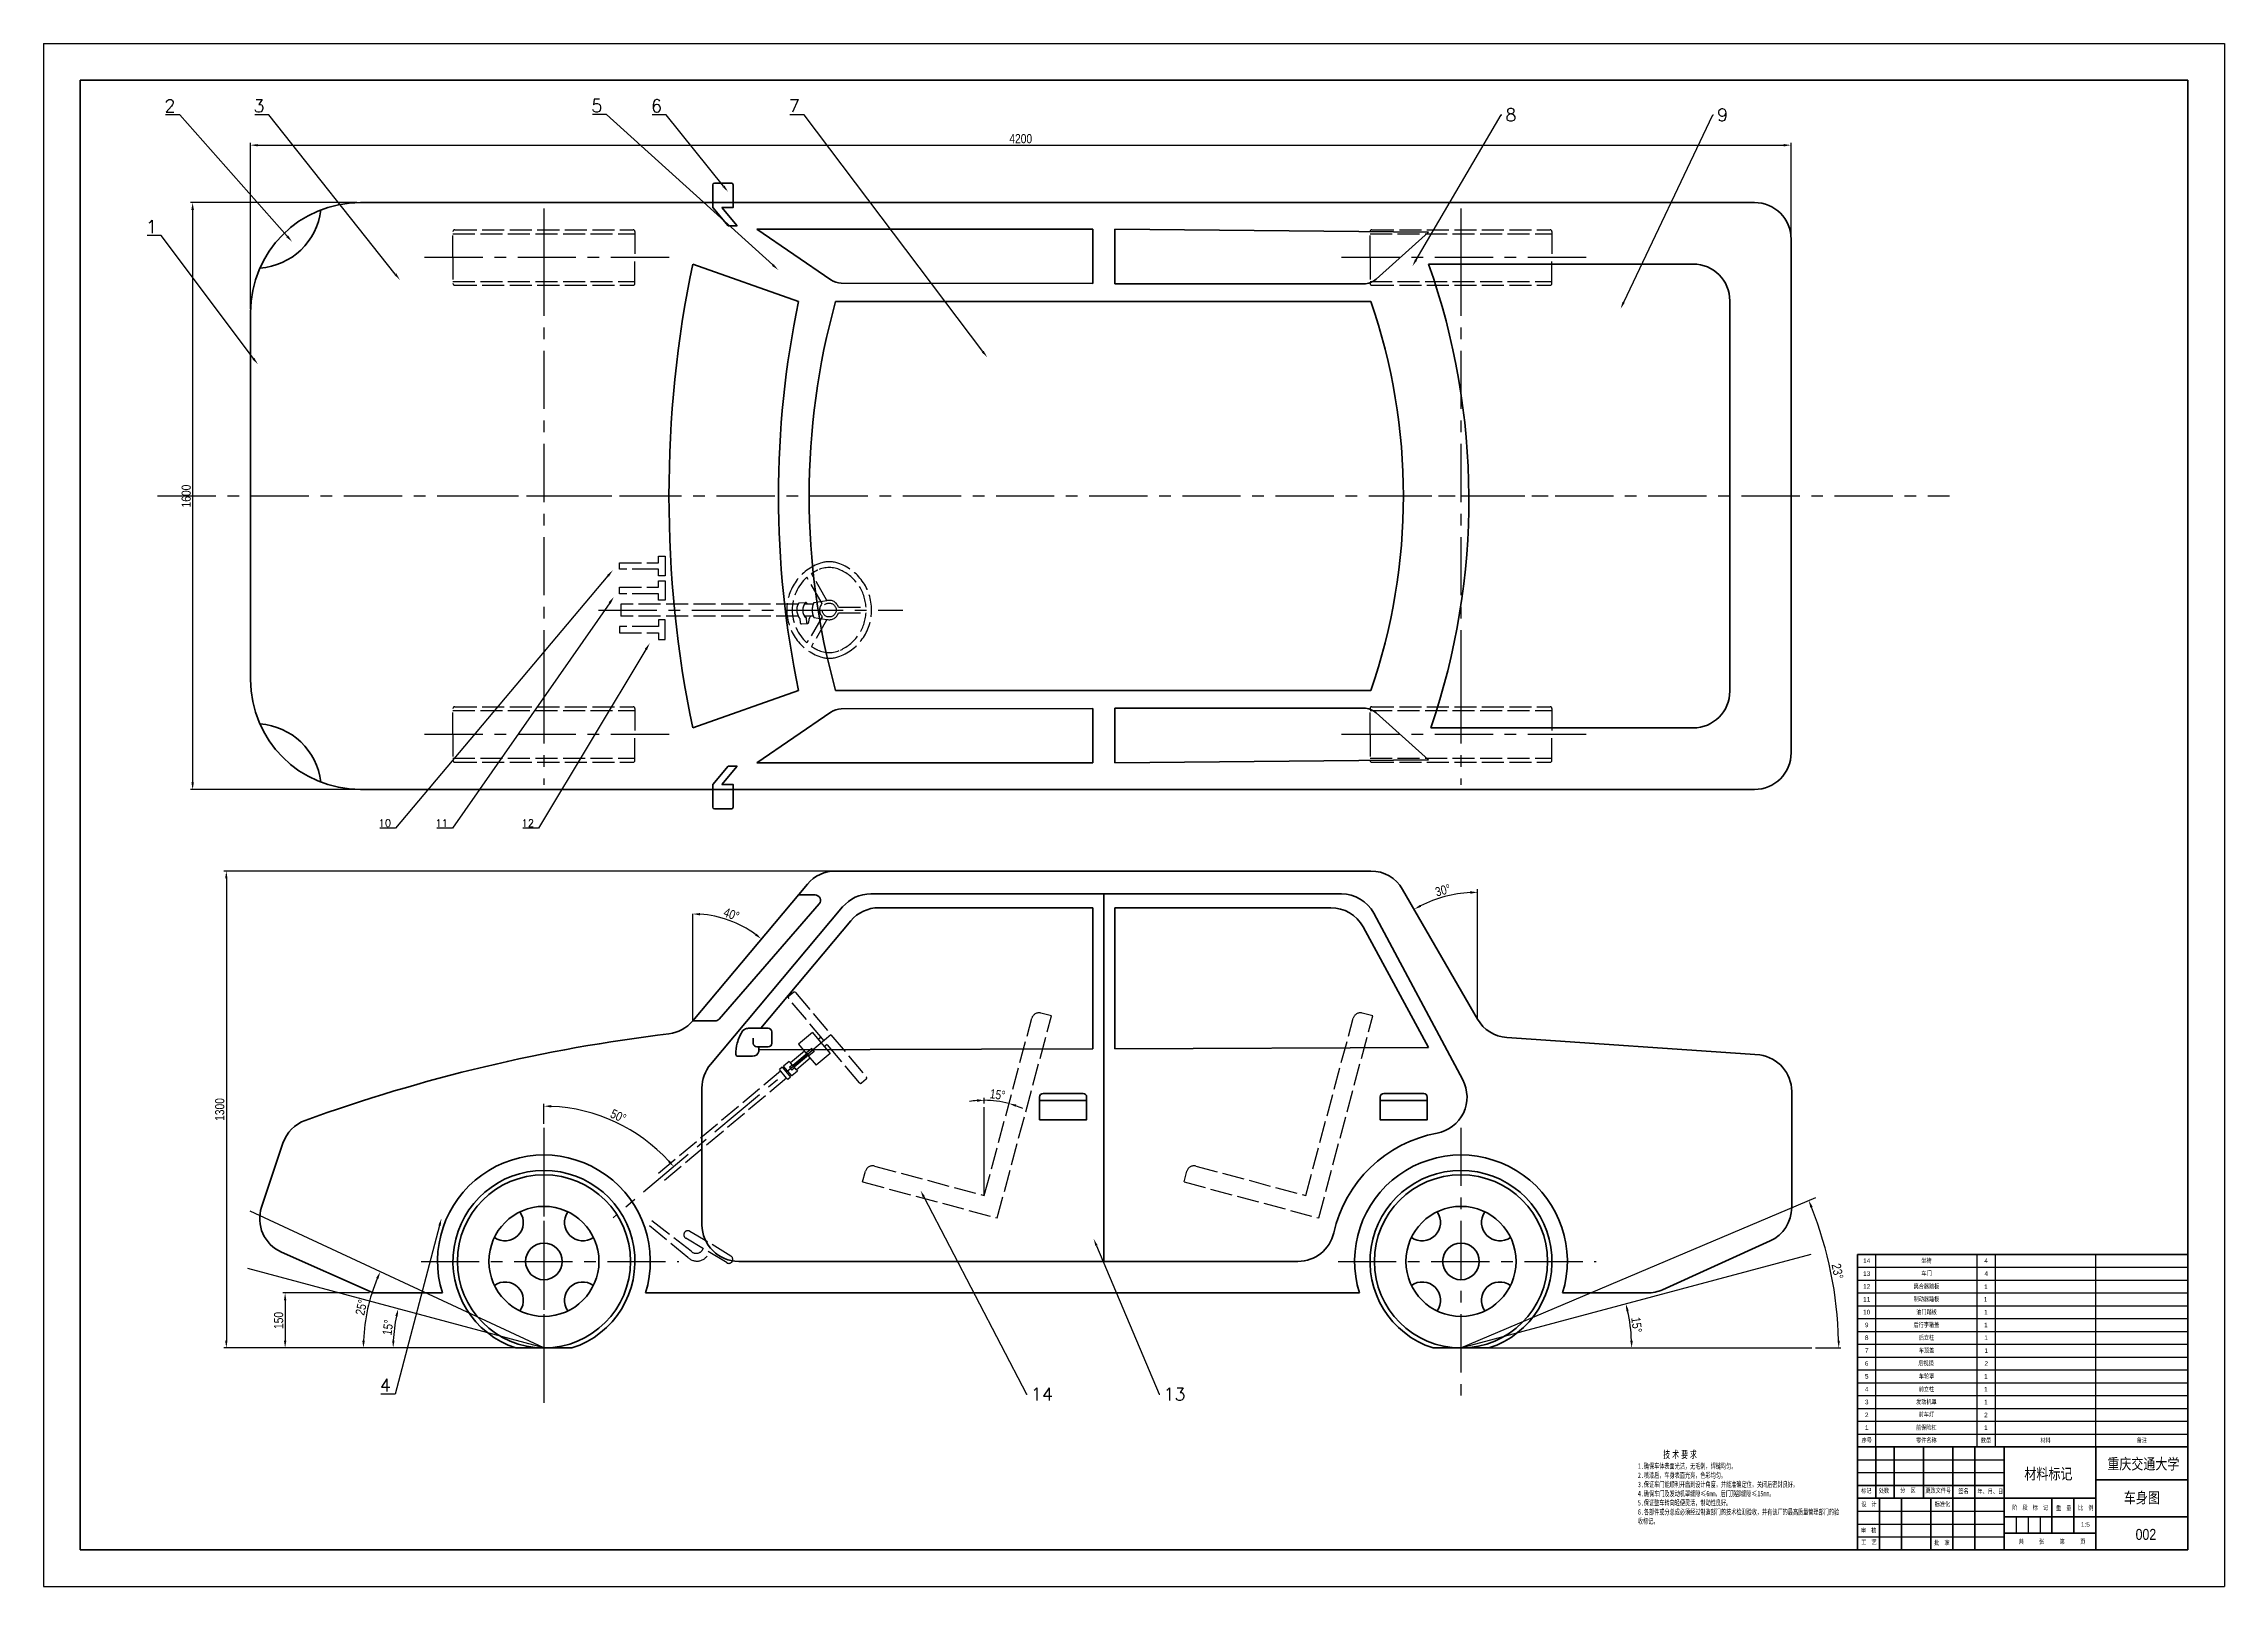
# Model space of a CAD drawing. Header units: millimetres. Extents: x 4452 to 5641, y 1905 to 2746.
import ezdxf
from ezdxf import colors
from ezdxf.entities.mleader import LeaderData, LeaderLine
from ezdxf.math import Vec2, Vec3

# ---------------------------------------------------------------- set-up
doc = ezdxf.new("R2010")
doc.units = ezdxf.units.MM
doc.linetypes.add('ACAD_ISO02W100', pattern=[15, 12, -3])
doc.linetypes.add('CENTER', pattern=[50.8, 31.75, -6.35, 6.35, -6.35])
for name, color, linetype, lineweight in [('中心线层', 1, 'CENTER', 25), ('总内框线', 7, 'Continuous', 50), ('标注层', 3, 'Continuous', 25), ('粗实线层', 250, 'Continuous', 50), ('虚线层', 4, 'ACAD_ISO02W100', 25)]:
    doc.layers.add(name, color=color, linetype=linetype, lineweight=lineweight)
doc.styles.get("Standard").update_dxf_attribs({"font": 'txt', "bigfont": 'gbcbig.shx'})
doc.styles.add('TitleStyle', font='', dxfattribs={"width": 0.667})
doc.styles.add('标准', font='', dxfattribs={"width": 0.667})
doc.styles.add('陈杰（2）', font='Arial.ttf', dxfattribs={"width": 0.8})
doc.styles.get('TitleStyle').set_extended_font_data('宋体')
doc.styles.get('标准').set_extended_font_data('宋体')
doc.dimstyles.new('ISO-25', dxfattribs={"dimtxt": 2.5, "dimasz": 2.5, "dimexe": 1.25, "dimexo": 0.625, "dimtad": 1, "dimtxsty": 'Standard', "dimcen": 2.5, "dimadec": 0, "dimazin": 0, "dimtfac": 1, "dimtmove": 0, "dimatfit": 3, "dimfxl": 1, "dimarcsym": 0})

# ---------------------------------------------------------------- blocks, each defined once
blk = doc.blocks.new('*D6')
at = {"layer": 'Defpoints', "color": 0, "transparency": 16777216}
for p in [(5404.6, 2690.4), (4564.6, 2599.1), (5404.6, 2599.1)]:
    blk.add_point(p, dxfattribs=at)
at = {"layer": '标注层', "color": 0, "lineweight": -2, "transparency": 16777216}
for p, q in [((4564.6, 2601.1), (4564.6, 2691.6)), ((4568.6, 2690.4), (5400.6, 2690.4)), ((5404.6, 2601.1), (5404.6, 2691.6))]:
    blk.add_line(p, q, dxfattribs=at)
at = {"layer": '标注层', "color": 0, "transparency": 16777216}
for points in [[(4568.6, 2691), (4568.6, 2689.7), (4564.6, 2690.4)], [(5400.6, 2691), (5400.6, 2689.7), (5404.6, 2690.4)]]:
    blk.add_solid(points, dxfattribs=at)
at = {"layer": '标注层', "color": 0, "transparency": 16777216, "insert": (4984.6, 2693.9), "char_height": 5, "attachment_point": 5, "style": '陈杰（2）'}
blk.add_mtext('4200', dxfattribs=at)
blk = doc.blocks.new('*D7')
at = {"layer": 'Defpoints', "color": 0, "transparency": 16777216}
for p in [(4624.6, 2659.1), (4533.1, 2339.1), (4624.6, 2339.1)]:
    blk.add_point(p, dxfattribs=at)
at = {"layer": '标注层', "color": 0, "lineweight": -2, "transparency": 16777216}
for p, q in [((4622.6, 2659.1), (4531.9, 2659.1)), ((4533.1, 2655.1), (4533.1, 2343.1)), ((4622.6, 2339.1), (4531.9, 2339.1))]:
    blk.add_line(p, q, dxfattribs=at)
at = {"layer": '标注层', "color": 0, "transparency": 16777216}
for points in [[(4532.4, 2655.1), (4533.8, 2655.1), (4533.1, 2659.1)], [(4532.4, 2343.1), (4533.8, 2343.1), (4533.1, 2339.1)]]:
    blk.add_solid(points, dxfattribs=at)
at = {"layer": '标注层', "color": 0, "transparency": 16777216, "insert": (4529.6, 2499.1), "char_height": 5, "attachment_point": 5, "rotation": 90, "style": '陈杰（2）'}
blk.add_mtext('1600', dxfattribs=at)
blk = doc.blocks.new('*D8')
at = {"layer": 'Defpoints', "color": 0, "transparency": 16777216}
for p in [(4883.6, 2294.7), (4551.5, 2034.7), (4724.6, 2034.7)]:
    blk.add_point(p, dxfattribs=at)
at = {"layer": '标注层', "color": 0, "lineweight": -2, "transparency": 16777216}
for p, q in [((4881.6, 2294.7), (4550.2, 2294.7)), ((4551.5, 2290.7), (4551.5, 2038.7)), ((4722.6, 2034.7), (4550.2, 2034.7))]:
    blk.add_line(p, q, dxfattribs=at)
at = {"layer": '标注层', "color": 0, "transparency": 16777216}
for points in [[(4550.8, 2290.7), (4552.1, 2290.7), (4551.5, 2294.7)], [(4550.8, 2038.7), (4552.1, 2038.7), (4551.5, 2034.7)]]:
    blk.add_solid(points, dxfattribs=at)
at = {"layer": '标注层', "color": 0, "transparency": 16777216, "insert": (4547.9, 2164.7), "char_height": 5, "attachment_point": 5, "rotation": 90, "style": '陈杰（2）'}
blk.add_mtext('1300', dxfattribs=at)
blk = doc.blocks.new('*D9')
at = {"layer": 'Defpoints', "color": 0, "transparency": 16777216}
for p in [(4631.6, 2064.7), (4583.5, 2034.7), (4724.6, 2034.7)]:
    blk.add_point(p, dxfattribs=at)
at = {"layer": '标注层', "color": 0, "lineweight": -2, "transparency": 16777216}
for p, q in [((4629.6, 2064.7), (4582.3, 2064.7)), ((4583.5, 2060.7), (4583.5, 2038.7)), ((4722.6, 2034.7), (4582.3, 2034.7))]:
    blk.add_line(p, q, dxfattribs=at)
at = {"layer": '标注层', "color": 0, "transparency": 16777216}
for points in [[(4582.9, 2060.7), (4584.2, 2060.7), (4583.5, 2064.7)], [(4582.9, 2038.7), (4584.2, 2038.7), (4583.5, 2034.7)]]:
    blk.add_solid(points, dxfattribs=at)
at = {"layer": '标注层', "color": 0, "transparency": 16777216, "insert": (4580, 2049.7), "char_height": 5, "attachment_point": 5, "rotation": 90, "style": '陈杰（2）'}
blk.add_mtext('150', dxfattribs=at)
blk = doc.blocks.new('*D10')
at = {"layer": 'Defpoints', "color": 0, "transparency": 16777216}
for p in [(4868.3, 2287.6), (4805.7, 2271.3), (4831.9, 2265.1), (4805.7, 2213), (4805.7, 2213)]:
    blk.add_point(p, dxfattribs=at)
at = {"layer": '标注层', "color": 0, "lineweight": -2, "transparency": 16777216}
blk.add_arc((4805.7, 2213), 58.3, 53.9293, 86.0707, dxfattribs=at)
at = {"layer": '标注层', "color": 0, "transparency": 16777216}
for points in [[(4809.7, 2270.5), (4809.8, 2271.8), (4805.7, 2271.3)], [(4840.5, 2260.6), (4839.7, 2259.6), (4843.2, 2257.7)]]:
    blk.add_solid(points, dxfattribs=at)
at = {"layer": '标注层', "color": 0, "transparency": 16777216, "insert": (4826.9, 2271.1), "char_height": 5, "attachment_point": 5, "rotation": 340, "style": '陈杰（2）'}
blk.add_mtext('40°', dxfattribs=at)
blk = doc.blocks.new('*D11')
at = {"layer": 'Defpoints', "color": 0, "transparency": 16777216}
for p in [(5192.8, 2284.7), (5233.7, 2284.8), (5221.7, 2282.1), (5233.7, 2213.9), (5233.7, 2213.9)]:
    blk.add_point(p, dxfattribs=at)
at = {"layer": '标注层', "color": 0, "lineweight": -2, "transparency": 16777216}
blk.add_arc((5233.7, 2213.9), 69.2, 93.3144, 116.6856, dxfattribs=at)
at = {"layer": '标注层', "color": 0, "transparency": 16777216}
for points in [[(5229.6, 2283.7), (5229.7, 2282.3), (5233.7, 2283.1)], [(5202.9, 2275.2), (5202.3, 2276.3), (5199.1, 2273.8)]]:
    blk.add_solid(points, dxfattribs=at)
at = {"layer": '标注层', "color": 0, "transparency": 16777216, "insert": (5214.8, 2284.2), "char_height": 5, "attachment_point": 5, "rotation": 15, "style": '陈杰（2）'}
blk.add_mtext('30°', dxfattribs=at)
blk = doc.blocks.new('*D12')
at = {"layer": 'Defpoints', "color": 0, "transparency": 16777216}
for p in [(4881.1, 2205.4), (4724.6, 2154.8), (4775.4, 2151.3), (4762.3, 2105.7), (4724.6, 2002.9)]:
    blk.add_point(p, dxfattribs=at)
at = {"layer": '标注层', "color": 0, "lineweight": -2, "transparency": 16777216}
blk.add_line((4724.6, 2156.8), (4724.6, 2167.8), dxfattribs=at)
blk.add_arc((4724.6, 2074.1), 92.4, 42.4804, 87.5196, dxfattribs=at)
at = {"layer": '标注层', "color": 0, "transparency": 16777216}
for points in [[(4728.6, 2165.8), (4728.6, 2167.1), (4724.6, 2166.5)], [(4793.3, 2136.9), (4792.3, 2136.1), (4795.4, 2133.5)]]:
    blk.add_solid(points, dxfattribs=at)
at = {"layer": '标注层', "color": 0, "transparency": 16777216, "insert": (4765.2, 2161.1), "char_height": 5, "attachment_point": 5, "rotation": 335, "style": '陈杰（2）'}
blk.add_mtext('50°', dxfattribs=at)
blk = doc.blocks.new('*X14')
at = {"layer": '粗实线层', "color": 0, "linetype": 'ByBlock', "lineweight": -2, "line_spacing_factor": 0.99982}
for s, insert, char_height, width, attachment_point, style in [('{\\H0.75x;1.确保车体表面光洁，无毛刺，焊缝均匀。\\P2.喷漆后，车身表面光亮，色彩均匀。\\P3.保证车门能顺利开启到设计角度，并能准确定位，关闭后密封良好。\\P4.确保车门及发动机罩缝隙≤6mm，后门顶部缝隙≤15mm。\\P5.保证整车转向轻便灵活，制动性良好。\\P6.各部件或分总成必须经过制造部门的技术检测验收，并有该厂的最高质量管理部门的验收标记。}', (-619, -216), 100, 2800, 1, '标准'), ('\\T1.3;{\\H0.666667x;技术要求}', (-30, -101), 150, 4396.61, 5, 'TitleStyle')]:
    blk.add_mtext(s, dxfattribs=dict(at, insert=insert, char_height=char_height, width=width, attachment_point=attachment_point, style=style))
blk = doc.blocks.new('*D16')
at = {"layer": 'Defpoints', "color": 0, "transparency": 16777216}
for p in [(4563.2, 2078), (4643.7, 2049), (4583.5, 2034.7), (4724.6, 2034.7), (4724.6, 2034.7)]:
    blk.add_point(p, dxfattribs=at)
at = {"layer": '标注层', "color": 0, "lineweight": -2, "transparency": 16777216}
blk.add_arc((4724.6, 2034.7), 82.2, 167.7883, 177.2117, dxfattribs=at)
at = {"layer": '标注层', "color": 0, "transparency": 16777216}
for points in [[(4643.6, 2052.2), (4644.9, 2051.9), (4645.2, 2056)], [(4643.2, 2038.7), (4641.9, 2038.7), (4642.4, 2034.7)]]:
    blk.add_solid(points, dxfattribs=at)
at = {"layer": '标注层', "color": 0, "transparency": 16777216, "insert": (4639.6, 2045.9), "char_height": 5, "attachment_point": 5, "rotation": 82.5, "style": '陈杰（2）'}
blk.add_mtext('15°', dxfattribs=at)
blk = doc.blocks.new('*D17')
at = {"layer": 'Defpoints', "color": 0, "transparency": 16777216}
for p in [(4564.5, 2109.4), (4630.4, 2062.9), (4583.5, 2034.7), (4724.6, 2034.7), (4724.6, 2034.7)]:
    blk.add_point(p, dxfattribs=at)
at = {"layer": '标注层', "color": 0, "lineweight": -2, "transparency": 16777216}
blk.add_arc((4724.6, 2034.7), 98.4, 157.329, 177.671, dxfattribs=at)
at = {"layer": '标注层', "color": 0, "transparency": 16777216}
for points in [[(4633.2, 2072.9), (4634.4, 2072.4), (4635.4, 2076.3)], [(4627, 2038.7), (4625.6, 2038.7), (4626.2, 2034.7)]]:
    blk.add_solid(points, dxfattribs=at)
at = {"layer": '标注层', "color": 0, "transparency": 16777216, "insert": (4625.1, 2056.8), "char_height": 5, "attachment_point": 5, "rotation": 77.5, "style": '陈杰（2）'}
blk.add_mtext('25°', dxfattribs=at)
blk = doc.blocks.new('*D18')
at = {"layer": 'Defpoints', "color": 0, "transparency": 16777216}
for p in [(5415.6, 2085.9), (5224.6, 2034.7), (5224.6, 2034.7), (5317.3, 2042.8), (5416, 2034.7)]:
    blk.add_point(p, dxfattribs=at)
at = {"layer": '标注层', "color": 0, "lineweight": -2, "transparency": 16777216}
blk.add_arc((5224.6, 2034.7), 93.1, 2.4631, 12.5369, dxfattribs=at)
at = {"layer": '标注层', "color": 0, "transparency": 16777216}
for points in [[(5314.8, 2054.7), (5316.1, 2055.1), (5314.5, 2058.8)], [(5318.3, 2038.7), (5316.9, 2038.7), (5317.7, 2034.7)]]:
    blk.add_solid(points, dxfattribs=at)
at = {"layer": '标注层', "color": 0, "transparency": 16777216, "insert": (5320.4, 2047.3), "char_height": 5, "attachment_point": 5, "rotation": 277.5, "style": '陈杰（2）'}
blk.add_mtext('15°', dxfattribs=at)
blk = doc.blocks.new('*D19')
at = {"layer": 'Defpoints', "color": 0, "transparency": 16777216}
for p in [(5418, 2116.8), (5428.7, 2062.2), (5224.6, 2034.7), (5224.6, 2034.7), (5416, 2034.7)]:
    blk.add_point(p, dxfattribs=at)
at = {"layer": '标注层', "color": 0, "lineweight": -2, "transparency": 16777216}
blk.add_line((5418, 2034.7), (5431.8, 2034.7), dxfattribs=at)
blk.add_arc((5224.6, 2034.7), 205.9, 1.1129, 21.8871, dxfattribs=at)
at = {"layer": '标注层', "color": 0, "transparency": 16777216}
for points in [[(5415.1, 2111.2), (5416.4, 2111.7), (5414.2, 2115.2)], [(5431.2, 2038.7), (5429.9, 2038.7), (5430.6, 2034.7)]]:
    blk.add_solid(points, dxfattribs=at)
at = {"layer": '标注层', "color": 0, "transparency": 16777216, "insert": (5429.9, 2076.5), "char_height": 5, "attachment_point": 5, "rotation": 281.5, "style": '陈杰（2）'}
blk.add_mtext('23°', dxfattribs=at)
blk = doc.blocks.new('*D20')
at = {"layer": 'Defpoints', "color": 0, "transparency": 16777216}
for p in [(4990.6, 2214.4), (4964.7, 2166), (4973.8, 2169), (4964.7, 2117.8), (4964.7, 2117.8)]:
    blk.add_point(p, dxfattribs=at)
at = {"layer": '标注层', "color": 0, "lineweight": -2, "transparency": 16777216}
blk.add_line((4964.7, 2168), (4964.7, 2171), dxfattribs=at)
for start, end in [(94.414, 98.8279), (75, 90), (66.1721, 70.586)]:
    blk.add_arc((4964.7, 2117.8), 51.9, start, end, dxfattribs=at)
at = {"layer": '标注层', "color": 0, "transparency": 16777216}
for points in [[(4960.7, 2170.3), (4960.8, 2168.9), (4964.7, 2169.7)], [(4981.8, 2166.2), (4982.2, 2167.4), (4978.2, 2168)]]:
    blk.add_solid(points, dxfattribs=at)
at = {"layer": '标注层', "color": 0, "transparency": 16777216, "insert": (4972, 2172.8), "char_height": 5, "attachment_point": 5, "rotation": 352.5, "style": '陈杰（2）'}
blk.add_mtext('15°', dxfattribs=at)

msp = doc.modelspace()

# ---------------------------------------------------------------- linework, layer by layer
for p, q in [((4451.8534, 2745.7386), (4451.8534, 1904.7386)), ((4451.8534, 2745.7386), (5640.8534, 2745.7386)), ((5640.8534, 2745.7386), (5640.8534, 1904.7386)), ((5450.8539, 1980.7383), (5450.8539, 2085.7388)), ((5505.8538, 2085.7388), (5505.8538, 1980.7383)), ((5515.8538, 2085.7388), (5515.8538, 1980.7383)), ((5570.8539, 1980.7383), (5570.8539, 2085.7388)), ((5440.8536, 2078.7388), (5620.8536, 2078.7388)), ((5440.8536, 2071.7388), (5620.8536, 2071.7388)), ((5440.8537, 2064.7384), (5620.8537, 2064.7384)), ((5440.8537, 2057.7384), (5620.8537, 2057.7384)), ((5440.8537, 2050.7384), (5620.8537, 2050.7384)), ((5440.8537, 2043.7384), (5620.8537, 2043.7384)), ((5440.8537, 2036.7384), (5620.8537, 2036.7384)), ((5440.8537, 2029.7384), (5620.8537, 2029.7384)), ((5440.8537, 2022.7384), (5620.8537, 2022.7384)), ((5440.8537, 2022.7384), (5620.8537, 2022.7384)), ((5440.8537, 2015.7384), (5620.8537, 2015.7384)), ((5440.8539, 2015.7383), (5620.8539, 2015.7383)), ((5440.8538, 2001.7383), (5620.8538, 2001.7383)), ((5440.8539, 2008.7383), (5620.8539, 2008.7383)), ((5440.8538, 1994.7383), (5620.8538, 1994.7383)), ((5440.8539, 1987.7383), (5620.8539, 1987.7383)), ((5620.8534, 1980.7386), (5620.8534, 1924.7386)), ((5440.8534, 1973.7386), (5520.8534, 1973.7386)), ((5440.8534, 1966.7386), (5520.8534, 1966.7386)), ((5440.8534, 1945.7386), (5520.8534, 1945.7386)), ((5440.8534, 1938.7386), (5520.8534, 1938.7386)), ((5527.3534, 1942.7386), (5527.3534, 1933.7386)), ((5533.8534, 1942.7386), (5533.8534, 1933.7386)), ((5540.3534, 1942.7386), (5540.3534, 1933.7386)), ((5440.8534, 1931.7386), (5520.8534, 1931.7386)), ((5620.8534, 1924.7386), (5440.8534, 1924.7386)), ((4451.8534, 1904.7386), (5640.8534, 1904.7386))]:
    msp.add_line(p, q)
at = {"layer": '中心线层', "lineweight": -3}
for p, q in [((4724.6353, 2655.8994), (4724.6353, 2601.7303)), ((5224.6353, 2655.8994), (5224.6353, 2601.7303)), ((4792.8959, 2629.1368), (4656.4954, 2629.1368)), ((5292.8959, 2629.1368), (5156.4954, 2629.1368)), ((4724.6353, 2395.8994), (4724.6353, 2341.7303)), ((5224.6353, 2395.8994), (5224.6353, 2341.7303)), ((4792.8959, 2369.1368), (4656.4954, 2369.1368)), ((5292.8959, 2369.1368), (5156.4954, 2369.1368)), ((4724.6353, 2154.7574), (4724.6353, 2002.8596)), ((5224.6353, 2154.7574), (5224.6353, 2002.8596)), ((4724.6353, 2138.121), (4724.6353, 2002.8596)), ((4657.6276, 2081.9009), (4798.2714, 2081.9009)), ((5157.6276, 2081.9009), (5298.2714, 2081.9009))]:
    msp.add_line(p, q, dxfattribs=at)
at = {"layer": '中心线层'}
for p, q in [((4724.6353, 2629.1368), (4724.6353, 2369.1368)), ((5224.6353, 2629.1368), (5224.6353, 2369.1368)), ((4513.9508, 2499.1368), (5491.0474, 2499.1368)), ((4676.9751, 2499.1368), (4773.6698, 2499.1368)), ((5176.9751, 2499.1368), (5273.6698, 2499.1368)), ((4754.4776, 2436.9758), (4920.3382, 2436.9758)), ((4881.1298, 2205.4177), (4762.3124, 2105.7181))]:
    msp.add_line(p, q, dxfattribs=at)
at = {"layer": '总内框线'}
for p, q in [((4471.8534, 2725.7386), (5620.8534, 2725.7386)), ((4471.8534, 2725.7386), (4471.8534, 1924.7386)), ((5620.8534, 2725.7386), (5620.8534, 1924.7386)), ((5440.8536, 2085.7388), (5620.8536, 2085.7388)), ((5440.8539, 1980.7383), (5440.8539, 2085.7388)), ((5440.8534, 1980.7386), (5620.8534, 1980.7386)), ((5440.8534, 1924.7386), (5440.8534, 1980.7386)), ((5450.8534, 1980.7386), (5450.8534, 1952.7386)), ((5460.8534, 1980.7386), (5460.8534, 1952.7386)), ((5476.8534, 1980.7386), (5476.8534, 1952.7386)), ((5492.8534, 1980.7386), (5492.8534, 1952.7386)), ((5504.8534, 1980.7386), (5504.8534, 1924.7386)), ((5520.8534, 1980.7386), (5520.8534, 1924.7386)), ((5570.8534, 1924.7386), (5570.8534, 1980.7386)), ((5570.8534, 1962.7386), (5620.8534, 1962.7386)), ((5440.8534, 1959.7386), (5520.8534, 1959.7386)), ((5440.8534, 1952.7386), (5570.8534, 1952.7386)), ((5452.8534, 1952.7386), (5452.8534, 1924.7386)), ((5464.8534, 1952.7386), (5464.8534, 1924.7386)), ((5480.8534, 1952.7386), (5480.8534, 1924.7386)), ((5492.8534, 1952.7386), (5492.8534, 1924.7386)), ((5546.8534, 1933.7386), (5546.8534, 1952.7386)), ((5558.8534, 1933.7386), (5558.8534, 1952.7386)), ((5520.8534, 1942.7386), (5570.8534, 1942.7386)), ((5570.8534, 1942.7386), (5620.8534, 1942.7386)), ((5520.8534, 1933.7386), (5570.8534, 1933.7386)), ((4471.8534, 1924.7386), (5620.8534, 1924.7386))]:
    msp.add_line(p, q, dxfattribs=at)
at = {"layer": '标注层'}
for p, q in [((5233.6615, 2213.949), (5233.6615, 2284.8366)), ((4805.7409, 2212.9675), (4805.7409, 2271.3052)), ((4964.7486, 2117.8059), (4964.7486, 2166.0089)), ((5224.6353, 2034.7009), (5418.0234, 2116.7892)), ((4724.6353, 2034.7009), (4564.5229, 2109.3625)), ((5224.6353, 2034.7009), (5415.6384, 2085.88)), ((4724.6353, 2034.7009), (4563.1983, 2077.9578)), ((4724.6353, 2034.7009), (4583.5416, 2034.7009)), ((5224.6353, 2034.7009), (5415.9742, 2034.7009))]:
    msp.add_line(p, q, dxfattribs=at)
at = {"layer": '粗实线层'}
for p, q in [((4816.6435, 2656.4758), (4825.0207, 2646.3497)), ((4821.6635, 2656.4758), (4830.0408, 2646.3497)), ((4825.0207, 2646.3497), (4830.0408, 2646.3497)), ((4840.7974, 2644.6726), (5023.9787, 2644.6726)), ((4881.0972, 2616.9847), (4840.7974, 2644.6726)), ((5023.9787, 2644.6726), (5023.9787, 2615.0371)), ((5035.9794, 2644.6726), (5206.9933, 2643.0396)), ((5035.9794, 2614.8276), (5035.9794, 2644.6726)), ((5206.9933, 2643.0396), (5178.3405, 2617.3784)), ((4863.4266, 2605.1198), (4805.7409, 2625.6034)), ((5206.9933, 2625.569), (5351.1869, 2625.569)), ((4883.6495, 2605.1198), (5175.4924, 2605.1198)), ((5023.9787, 2615.0371), (4886.7461, 2615.2269)), ((5171.669, 2614.8276), (5035.9794, 2614.8276)), ((5371.1869, 2605.569), (5371.1869, 2499.1368)), ((5371.1869, 2392.7047), (5371.1869, 2499.1368)), ((4863.4266, 2393.1539), (4805.7409, 2372.6702)), ((4883.6495, 2393.1539), (5175.4924, 2393.1539)), ((4881.0972, 2381.2889), (4840.7974, 2353.6011)), ((5023.9787, 2383.2365), (4886.7461, 2383.0468)), ((5023.9787, 2353.6011), (5023.9787, 2383.2365)), ((5171.669, 2383.446), (5035.9794, 2383.446)), ((5035.9794, 2383.446), (5035.9794, 2353.6011)), ((5206.9933, 2355.234), (5178.3405, 2380.8953)), ((5208.2197, 2372.7047), (5351.1869, 2372.7047)), ((5035.9794, 2353.6011), (5206.9933, 2355.234)), ((4816.6435, 2341.7979), (4825.0207, 2351.9239)), ((4821.6635, 2341.7979), (4830.0408, 2351.9239)), ((4825.0207, 2351.9239), (4830.0408, 2351.9239)), ((4840.7974, 2353.6011), (5023.9787, 2353.6011)), ((4805.7409, 2212.9675), (4868.3286, 2287.5566)), ((4883.6495, 2294.7009), (5175.4924, 2294.7009)), ((5192.8129, 2284.7009), (5233.6615, 2213.949)), ((4815.4923, 2189.2749), (4887.5094, 2275.1015)), ((4820.1874, 2214), (4874.7003, 2276.7472)), ((4872.4356, 2281.7147), (4863.4266, 2281.7147)), ((4902.8277, 2282.2457), (5159.4493, 2282.2782)), ((4907.2762, 2274.6655), (5023.9787, 2274.6808)), ((5023.9787, 2274.6822), (5023.9787, 2197.8047)), ((5029.9794, 2282.2621), (5029.9794, 2081.9009)), ((5035.9794, 2274.6823), (5153.6615, 2274.6977)), ((5035.9794, 2274.6823), (5035.9794, 2197.8466)), ((5177.0973, 2271.693), (5225.5623, 2180.8579)), ((4842.8376, 2208.9819), (4891.9579, 2267.5212)), ((5206.9933, 2198.4428), (5171.2373, 2264.2466)), ((4805.7409, 2212.9675), (4817.9227, 2212.9675)), ((4833.0521, 2207.6945), (4833.9619, 2208.3044)), ((4846.8441, 2208.9819), (4836.1892, 2208.9819)), ((4838.7974, 2200.8031), (4838.7974, 2203.6624)), ((4848.8441, 2200.8031), (4848.8441, 2206.9819)), ((5249.5956, 2203.9971), (5387.5703, 2194.4094)), ((4830.252, 2193.7368), (4838.264, 2193.7368)), ((4846.834, 2198.8031), (4840.7974, 2198.8031)), ((4841.761, 2196.3367), (4841.761, 2198.8031)), ((4841.761, 2197.1694), (5023.9787, 2197.8047)), ((4846.834, 2198.8031), (4846.8441, 2198.8031)), ((5035.9794, 2197.8466), (5206.9933, 2198.4428)), ((4810.8132, 2176.4191), (4810.8132, 2101.9009)), ((4994.8449, 2169.5831), (5020.5383, 2169.5831)), ((5180.5551, 2169.5831), (5206.2484, 2169.5831)), ((5404.9324, 2174.5841), (5404.9324, 2111.2648)), ((4570.693, 2111.5426), (4582.312, 2146.3136)), ((5334.5236, 2066.4819), (5393.1829, 2093.0459)), ((4631.5819, 2064.7009), (4581.5436, 2086.9257)), ((4830.8132, 2081.9009), (5135.7684, 2081.9009)), ((4631.5819, 2064.7009), (4669.2443, 2064.7009)), ((4780.0263, 2064.7009), (5169.2443, 2064.7009)), ((5280.0263, 2064.7009), (5326.2731, 2064.7009)), ((4709.3933, 2034.7009), (4739.8774, 2034.7009)), ((5209.3933, 2034.7009), (5239.8774, 2034.7009))]:
    msp.add_line(p, q, dxfattribs=at)
for points in [[(4816.6435, 2656.4758), (4816.6435, 2668.7337, -0.414213562), (4817.6435, 2669.7337), (4826.8131, 2669.7337, -0.414213562), (4827.8131, 2668.7337), (4827.8131, 2656.4758), (4821.6635, 2656.4758)], [(4816.6435, 2341.7979), (4816.6435, 2329.54, 0.414213562), (4817.6435, 2328.54), (4826.8131, 2328.54, 0.414213562), (4827.8131, 2329.54), (4827.8131, 2341.7979), (4821.6635, 2341.7979)]]:
    msp.add_lwpolyline(points, format="xyb", dxfattribs=at)
for points in [[(4624.6353, 2339.1368), (5384.6353, 2339.1368, 0.414213562), (5404.6353, 2359.1368), (5404.6353, 2639.1368, 0.414213562), (5384.6353, 2659.1368), (4624.6353, 2659.1368, 0.414213562), (4564.6353, 2599.1368), (4564.6353, 2399.1368, 0.414213562)], [(4996.8449, 2173.4667), (5018.5383, 2173.4667, -0.414213562), (5020.5383, 2171.4667), (5020.5383, 2159.1295), (4994.8449, 2159.1295), (4994.8449, 2171.4667, -0.414213562)], [(5182.5551, 2173.4667), (5204.2484, 2173.4667, -0.414213562), (5206.2484, 2171.4667), (5206.2484, 2159.1295), (5180.5551, 2159.1295), (5180.5551, 2171.4667, -0.414213562)]]:
    msp.add_lwpolyline(points, format="xyb", close=True, dxfattribs=at)
for centre, radius in [((4724.6353, 2081.9009), 47.2), ((5224.6353, 2081.9009), 47.2), ((4724.6353, 2081.9009), 30), ((5224.6353, 2081.9009), 30), ((4724.6353, 2081.9009), 10), ((5224.6353, 2081.9009), 10)]:
    msp.add_circle(centre, radius, dxfattribs=at)
for centre, radius, start, end in [((4567.3968, 2659.1368), 35.8138, 273.7843063, 353.5170631), ((5418.1088, 2499.1368), 625.2905, 168.3312866, 191.6687134), ((4886.7599, 2625.2269), 10, 235.5091028, 269.9207753), ((5171.669, 2624.8276), 10, 270, 311.8474901), ((4843.269, 2497.3697), 385.6558, 341.1401361, 19.4156688), ((5351.1869, 2605.569), 20, 0, 90), ((5371.2237, 2499.1368), 518.7391, 168.2109593, 191.7890407), ((5265.4337, 2499.1368), 396.2216, 164.4853909, 195.5146091), ((4867.9304, 2499.1368), 325.3103, 340.9865293, 19.0134707), ((5351.1869, 2392.7047), 20, 270, 0), ((4886.7599, 2373.0468), 10, 90.0792247, 124.4908972), ((5171.669, 2373.446), 10, 48.1525099, 90), ((4567.3968, 2339.1368), 35.8138, 6.4829369, 86.2156937), ((4883.6495, 2274.7009), 20, 90, 140), ((5175.4924, 2274.7009), 20, 30, 90), ((4872.4356, 2278.7147), 3, 319.0168747, 90), ((4902.8302, 2262.2457), 20, 90.0072621, 140), ((4907.2788, 2254.6655), 20, 90.0075007, 140), ((5153.6641, 2254.6977), 20, 28.5184269, 90.0075007), ((5159.4518, 2262.2782), 20, 28.0821215, 90.0072621), ((4790.42, 2225.8233), 20, 276.8871412, 320), ((4817.9227, 2215.9675), 3, 270, 319.0168747), ((5250.982, 2223.949), 20, 210, 266.0249647), ((4900.8853, 1311.2661), 901.2043, 96.8871412, 109.8765234), ((4836.1892, 2204.9819), 4, 90, 123.8368385), ((4840.7974, 2200.8031), 2, 180, 270), ((4846.8441, 2206.9819), 2, 0, 90), ((4846.8441, 2200.8031), 2, 270, 0), ((4830.8132, 2176.4191), 20, 140, 180), ((4830.252, 2194.7368), 1, 180.4767391, 270), ((4838.4487, 2197.1401), 3.4083, 266.8940207, 346.3656091), ((5384.9324, 2174.5841), 20, 0, 82.4211266), ((5207.9168, 2171.4432), 20, 280.5759736, 28.0821215), ((4601.2809, 2139.9749), 20, 109.8765234, 161.5225265), ((5224.6353, 2081.9009), 71.0897, 100.5759736, 167.3165619), ((4724.6353, 2081.9009), 58, 342.7493911, 197.2506089), ((4724.6353, 2081.9009), 49.6, 287.8965511, 252.1034489), ((5224.6353, 2081.9009), 58, 342.7493911, 197.2506089), ((5224.6353, 2081.9009), 49.6, 287.8965511, 252.1034489), ((4589.6619, 2105.2039), 20, 161.5225265, 246.0512982), ((4703.4221, 2103.1141), 10, 234.5940682, 35.4059318), ((4745.8485, 2103.1141), 10, 144.5940682, 305.4059318), ((5203.4221, 2103.1141), 10, 234.5940682, 35.4059318), ((5245.8485, 2103.1141), 10, 144.5940682, 305.4059318), ((5384.9324, 2111.2648), 20, 294.3634318, 0), ((4830.8132, 2101.9009), 20, 180, 270), ((5135.7684, 2101.9009), 20, 270, 347.3165619), ((4703.4221, 2060.6877), 10, 324.5940682, 125.4059318), ((4745.8485, 2060.6877), 10, 54.5940682, 215.4059318), ((5203.4221, 2060.6877), 10, 324.5940682, 125.4059318), ((5245.8485, 2060.6877), 10, 54.5940682, 215.4059318), ((5326.2731, 2084.7009), 20, 270, 294.3634318)]:
    msp.add_arc(centre, radius, start, end, dxfattribs=at)
msp.add_open_spline([(4833.0521, 2207.6945), (4831.6937, 2205.5994), (4829.8268, 2201.3509), (4829.235, 2196.7823), (4829.2521, 2194.7284)], degree=3, knots=[0, 0, 0, 0, 15774.876169435, 28750.810048973, 28750.810048973, 28750.810048973, 28750.810048973], dxfattribs=at)
at = {"layer": '虚线层'}
for p, q in [((4675.0353, 2642.1368), (4774.2353, 2642.1368)), ((5175.0353, 2642.1368), (5274.2353, 2642.1368)), ((4675.0353, 2616.1368), (4774.2353, 2616.1368)), ((5175.0353, 2616.1368), (5274.2353, 2616.1368)), ((4765.7849, 2459.2197), (4765.7849, 2462.7759)), ((4765.7849, 2462.7759), (4787.1222, 2462.7759)), ((4787.1222, 2462.7759), (4787.1222, 2466.3321)), ((4787.1222, 2466.3321), (4790.6784, 2466.3321)), ((4790.6784, 2466.3321), (4790.6784, 2455.6635)), ((4784.7514, 2459.2197), (4765.7849, 2459.2197)), ((4765.785, 2445.8664), (4765.785, 2449.4226)), ((4765.785, 2449.4226), (4787.1223, 2449.4226)), ((4787.1222, 2459.2197), (4784.7514, 2459.2197)), ((4787.1222, 2455.6635), (4787.1222, 2459.2197)), ((4790.6784, 2455.6635), (4787.1222, 2455.6635)), ((4787.1223, 2449.4226), (4787.1223, 2452.9789)), ((4787.1223, 2452.9789), (4790.6786, 2452.9789)), ((4790.6786, 2452.9789), (4790.6786, 2442.3102)), ((4876.3466, 2440.6029), (4868.0248, 2454.8741)), ((4878.9436, 2442.1047), (4870.506, 2456.8177)), ((4784.7515, 2445.8664), (4765.785, 2445.8664)), ((4863.2485, 2440.2357), (4766.5555, 2440.2357)), ((4766.5555, 2440.2357), (4766.5555, 2433.716)), ((4787.1223, 2445.8664), (4784.7515, 2445.8664)), ((4787.1223, 2442.3102), (4787.1223, 2445.8664)), ((4790.6786, 2442.3102), (4787.1223, 2442.3102)), ((4863.6583, 2440.9631), (4867.3666, 2441.1546)), ((4871.4404, 2440.2357), (4866.6521, 2440.2357)), ((4871.7822, 2441.0299), (4878.9436, 2442.1047)), ((4885.2395, 2438.4576), (4900.2831, 2438.4576)), ((4784.7515, 2428.0853), (4765.785, 2428.0853)), ((4765.785, 2428.0853), (4765.785, 2424.5291)), ((4863.2653, 2433.716), (4766.5555, 2433.716)), ((4787.1223, 2428.0853), (4784.7515, 2428.0853)), ((4790.6786, 2431.6415), (4787.1223, 2431.6415)), ((4787.1223, 2431.6415), (4787.1223, 2428.0853)), ((4790.6786, 2420.9728), (4790.6786, 2431.6415)), ((4864.1566, 2432.3354), (4864.3755, 2430.0445)), ((4864.3755, 2430.0445), (4864.3891, 2430.045)), ((4865.0891, 2429.4839), (4868.2916, 2429.6797)), ((4871.4404, 2433.716), (4866.6674, 2433.716)), ((4867.5881, 2432.5985), (4867.8223, 2430.1612)), ((4876.369, 2433.3253), (4868.0057, 2419.0947)), ((4878.9355, 2431.8489), (4870.5233, 2417.1222)), ((4871.7822, 2432.9217), (4878.9355, 2431.8489)), ((4885.2395, 2435.4941), (4900.2831, 2435.4941)), ((4765.785, 2424.5291), (4787.1223, 2424.5291)), ((4787.1223, 2424.5291), (4787.1223, 2420.9728)), ((4787.1223, 2420.9728), (4790.6786, 2420.9728)), ((4675.0353, 2382.1368), (4774.2353, 2382.1368)), ((5175.0353, 2382.1368), (5274.2353, 2382.1368)), ((4675.0353, 2356.1368), (4774.2353, 2356.1368)), ((5175.0353, 2356.1368), (5274.2353, 2356.1368)), ((4896.6772, 2179.2325), (4858.0422, 2225.2759)), ((4860.6289, 2228.5429), (4858.1458, 2226.4593)), ((4861.8124, 2228.4394), (4900.4473, 2182.396)), ((4964.7486, 2117.8059), (4990.6305, 2214.3985)), ((4971.8197, 2105.5584), (5001.3251, 2215.674)), ((5001.3251, 2215.674), (4995.5295, 2217.2269)), ((5139.9793, 2117.8061), (5165.8612, 2214.3986)), ((5147.0504, 2105.5586), (5176.5557, 2215.6742)), ((5176.5557, 2215.6742), (5170.7602, 2217.2271)), ((4871.0343, 2206.7052), (4863.4332, 2200.3272)), ((4871.0343, 2206.7052), (4863.4332, 2200.3272)), ((4863.4332, 2200.3272), (4867.8841, 2195.0228)), ((4871.0343, 2206.7052), (4874.5639, 2202.4988)), ((4875.7435, 2204.1803), (4874.2233, 2202.9047)), ((4874.5639, 2202.4988), (4880.6447, 2195.252)), ((4877.4557, 2199.0525), (4878.9759, 2200.3281)), ((4858.3834, 2190.9087), (4855.3429, 2188.3574)), ((4859.8509, 2182.9851), (4855.3429, 2188.3574)), ((4859.0212, 2190.1486), (4858.3834, 2190.9087)), ((4860.0299, 2188.9464), (4858.5097, 2187.6708)), ((4866.6222, 2196.5266), (4859.0212, 2190.1486)), ((4862.2535, 2186.2964), (4859.0212, 2190.1486)), ((4868.1254, 2195.2253), (4860.283, 2188.6448)), ((4868.8341, 2194.3807), (4860.9917, 2187.8002)), ((4869.8546, 2192.6744), (4862.2535, 2186.2964)), ((4870.641, 2197.9119), (4867.8419, 2195.5631)), ((4869.1175, 2194.0429), (4867.8419, 2195.5631)), ((4867.8419, 2195.5631), (4868.1254, 2195.2253)), ((4868.2384, 2194.6005), (4871.2789, 2197.1518)), ((4868.5928, 2194.1783), (4873.0436, 2188.8739)), ((4869.1175, 2194.0429), (4868.8341, 2194.3807)), ((4871.9167, 2196.3916), (4869.1175, 2194.0429)), ((4871.2789, 2197.1518), (4870.641, 2197.9119)), ((4871.2789, 2197.1518), (4871.9167, 2196.3916)), ((4880.6447, 2195.252), (4873.0436, 2188.8739)), ((4853.7004, 2185.6839), (4786.8109, 2129.557)), ((4856.9328, 2181.8317), (4790.0433, 2125.7048)), ((4853.7004, 2185.6839), (4808.094, 2147.4156)), ((4854.5828, 2187.7196), (4853.0626, 2186.444)), ((4856.9328, 2181.8317), (4853.0626, 2186.444)), ((4854.5828, 2187.7196), (4859.0908, 2182.3472)), ((4855.9807, 2187.5973), (4855.2206, 2186.9595)), ((4856.9328, 2181.8317), (4857.5706, 2181.0716)), ((4859.0908, 2182.3472), (4857.5706, 2181.0716)), ((4859.2131, 2183.7452), (4858.453, 2183.1074)), ((4858.5097, 2187.6708), (4859.7246, 2186.2229)), ((4861.2448, 2187.4986), (4859.7246, 2186.2229)), ((4862.8913, 2185.5363), (4859.8509, 2182.9851)), ((4862.2535, 2186.2964), (4862.8913, 2185.5363)), ((4900.3438, 2181.2126), (4897.8606, 2179.129)), ((4898.4093, 2125.2287), (4899.9622, 2131.0242)), ((4904.8612, 2133.8527), (4964.7486, 2117.8059)), ((5073.64, 2125.2289), (5075.1929, 2131.0244)), ((5080.0919, 2133.8528), (5139.9793, 2117.8061)), ((4898.4093, 2125.2287), (4971.8197, 2105.5584)), ((5073.64, 2125.2289), (5147.0504, 2105.5586)), ((4804.8742, 2087.384), (4782.0328, 2105.1194)), ((4803.1333, 2084.0595), (4781.3246, 2101.9724)), ((4824.4538, 2081.0595), (4802.0054, 2094.5335)), ((4826.58, 2084.8279), (4804.2465, 2098.2699))]:
    msp.add_line(p, q, dxfattribs=at)
for points in [[(4675.0353, 2629.1368), (4675.0353, 2643.2368, -0.414213562), (4676.0353, 2644.2368), (4773.2353, 2644.2368, -0.414213562), (4774.2353, 2643.2368), (4774.2353, 2629.1368)], [(5175.0353, 2629.1368), (5175.0353, 2643.2368, -0.414213562), (5176.0353, 2644.2368), (5273.2353, 2644.2368, -0.414213562), (5274.2353, 2643.2368), (5274.2353, 2629.1368)], [(4675.0353, 2629.1368), (4675.0353, 2615.0368, 0.414213562), (4676.0353, 2614.0368), (4773.2353, 2614.0368, 0.414213562), (4774.2353, 2615.0368), (4774.2353, 2629.1368)], [(5175.0353, 2629.1368), (5175.0353, 2615.0368, 0.414213562), (5176.0353, 2614.0368), (5273.2353, 2614.0368, 0.414213562), (5274.2353, 2615.0368), (5274.2353, 2629.1368)], [(4675.0353, 2369.1368), (4675.0353, 2383.2368, -0.414213562), (4676.0353, 2384.2368), (4773.2353, 2384.2368, -0.414213562), (4774.2353, 2383.2368), (4774.2353, 2369.1368)], [(5175.0353, 2369.1368), (5175.0353, 2383.2368, -0.414213562), (5176.0353, 2384.2368), (5273.2353, 2384.2368, -0.414213562), (5274.2353, 2383.2368), (5274.2353, 2369.1368)], [(4675.0353, 2369.1368), (4675.0353, 2355.0368, 0.414213562), (4676.0353, 2354.0368), (4773.2353, 2354.0368, 0.414213562), (4774.2353, 2355.0368), (4774.2353, 2369.1368)], [(5175.0353, 2369.1368), (5175.0353, 2355.0368, 0.414213562), (5176.0353, 2354.0368), (5273.2353, 2354.0368, 0.414213562), (5274.2353, 2355.0368), (5274.2353, 2369.1368)]]:
    msp.add_lwpolyline(points, format="xyb", dxfattribs=at)
msp.add_circle((4880.1769, 2436.9758), 3.7933, dxfattribs=at)
for centre, radius, start, end in [((4884.0066, 2436.9758), 26.9452, 108.4084802, 251.5915198), ((4880.1769, 2448.4829), 14.8176, 71.5915198, 108.4084802), ((4876.3471, 2436.9758), 26.9452, 288.4084802, 71.5915198), ((4884.0469, 2436.9758), 24.0219, 131.8342254, 228.1046983), ((4884.0469, 2436.9758), 24.0219, 114.8632882, 124.3112347), ((4880.1769, 2445.3271), 14.8176, 65.1367118, 114.8632882), ((4876.3069, 2436.9758), 24.0219, 3.536455, 65.1367118), ((4869.8555, 2436.9928), 7.3599, 147.3533275, 219.2578222), ((4871.7771, 2436.9879), 6.0675, 136.6279594, 226.3382929), ((4866.7825, 2439.6059), 1.6553, 22.3659696, 69.3365319), ((4880.1087, 2436.9758), 9.261, 154.0389526, 205.9610474), ((4880.1769, 2436.9758), 5.2751, 136.5608988, 223.7920405), ((4880.1769, 2436.9758), 5.2751, 16.3138598, 103.5198429), ((4864.972, 2430.0549), 0.5829, 180.9780128, 281.5944316), ((4868.398, 2430.2528), 0.5829, 181.9429422, 9.0360942), ((4873.3454, 2430.6771), 4.3843, 136.1219849, 184.3524842), ((4880.1769, 2436.9758), 5.2751, 256.3896688, 343.6861402), ((4876.3069, 2436.9758), 24.0219, 294.8632882, 356.463545), ((4884.0469, 2436.9758), 24.0219, 235.7387899, 245.1367118), ((4880.1769, 2428.6246), 14.8176, 245.1367118, 294.8632882), ((4880.1769, 2425.4688), 14.8176, 251.5915198, 288.4084802), ((4858.6857, 2225.8158), 0.84, 130, 220), ((4861.1689, 2227.8995), 0.84, 40, 130), ((4994.4942, 2213.3632), 4, 75, 165), ((5169.7249, 2213.3634), 4, 75, 165), ((4897.3207, 2179.7725), 0.84, 220, 310), ((4899.8039, 2181.8561), 0.84, 310, 40), ((4903.8259, 2129.989), 4, 75, 165), ((5079.0566, 2129.9891), 4, 75, 165), ((4803.064, 2096.4389), 2.1797, 57.1453658, 240.943113), ((4808.034, 2089.0213), 6.974, 225.3545947, 342.4733087), ((4807.6528, 2090.4058), 4.1051, 227.4010352, 337.8502396), ((4825.4296, 2082.993), 2.1657, 240, 60)]:
    msp.add_arc(centre, radius, start, end, dxfattribs=at)

# ---------------------------------------------------------------- block references
at = {"xscale": 0.04000000000000001, "yscale": 0.04000000000000001, "zscale": 0.04000000000000001}
msp.add_blockref('*X14', (5345.835, 1980.457), dxfattribs=at)

# ---------------------------------------------------------------- texts
at = {"style": '陈杰（2）'}
for s, insert, char_height, width, attachment_point in [('{\\fArial Unicode MS|b0|i0|c0|p0;14}', (5445.8482, 2082.2388), 2.5, 9.989147, 5), ('{\\fArial Unicode MS|b0|i0|c134|p0;坐椅}', (5478.4118, 2082.2139), 2.5, 54.975105, 5), ('{\\fArial Unicode MS|b0|i0|c0|p0;4}', (5510.9381, 2082.2864), 2.5, 10.168293, 5), ('{\\fArial Unicode MS|b0|i0|c0|p0;12}', (5445.8454, 2068.2384), 2.5, 9.983349, 5), ('{\\fArial Unicode MS|b0|i0|c0|p0;13}', (5445.8759, 2075.2388), 2.5, 10.044509, 5), ('{\\fArial Unicode MS|b0|i0|c134|p0;离合器踏板}', (5478.4119, 2068.2305), 2.5, 55.190007, 5), ('{\\fArial Unicode MS|b0|i0|c134|p0;车门}', (5478.4655, 2075.2364), 2.5, 55.082462, 5), ('{\\fArial Unicode MS|b0|i0|c0|p0;1}', (5510.8377, 2068.0745), 2.5, 9.917106, 5), ('{\\fArial Unicode MS|b0|i0|c0|p0;4}', (5511.0008, 2075.2584), 2.5, 10.293793, 5), ('{\\fArial Unicode MS|b0|i0|c0|p0;11}', (5445.8463, 2061.2384), 2.5, 9.985219, 5), ('{\\fArial Unicode MS|b0|i0|c134|p0;制动器踏板}', (5478.4119, 2061.2531), 2.5, 55.190007, 5), ('{\\fArial Unicode MS|b0|i0|c0|p0;1}', (5510.6871, 2061.1821), 2.5, 9.917106, 5), ('{\\fArial Unicode MS|b0|i0|c0|p0;10}', (5445.8188, 2054.2384), 2.5, 9.930044, 5), ('{\\fArial Unicode MS|b0|i0|c0|p0;9}', (5445.8476, 2047.2384), 2.5, 9.987651, 5), ('{\\fArial Unicode MS|b0|i0|c134|p0;后行李箱盖}', (5478.3583, 2047.1909), 2.5, 54.867747, 5), ('{\\fArial Unicode MS|b0|i0|c134|p0;油门踏板}', (5478.4657, 2054.222), 2.5, 55.082462, 5), ('{\\fArial Unicode MS|b0|i0|c0|p0;1}', (5510.8127, 2054.2167), 2.5, 10.168293, 5), ('{\\fArial Unicode MS|b0|i0|c0|p0;1}', (5510.8755, 2047.2514), 2.5, 10.293793, 5), ('{\\fArial Unicode MS|b0|i0|c0|p0;8}', (5445.8483, 2040.2384), 2.5, 9.989147, 5), ('{\\fArial Unicode MS|b0|i0|c0|p0;7}', (5445.876, 2033.2384), 2.5, 10.044509, 5), ('{\\fArial Unicode MS|b0|i0|c134|p0;后立柱}', (5478.412, 2040.2135), 2.5, 54.975105, 5), ('{\\fArial Unicode MS|b0|i0|c134|p0;车顶盖}', (5478.4657, 2033.236), 2.5, 55.082462, 5), ('{\\fArial Unicode MS|b0|i0|c0|p0;1}', (5510.9382, 2040.286), 2.5, 10.168293, 5), ('{\\fArial Unicode MS|b0|i0|c0|p0;1}', (5511.001, 2033.258), 2.5, 10.293793, 5), ('{\\fArial Unicode MS|b0|i0|c0|p0;6}', (5445.8261, 2026.2384), 2.5, 9.94482, 5), ('{\\fArial Unicode MS|b0|i0|c134|p0;后视镜}', (5478.174, 2026.2815), 2.5, 54.775914, 5), ('{\\fArial Unicode MS|b0|i0|c0|p0;2}', (5511.001, 2026.2299), 2.5, 10.293793, 5), ('{\\fArial Unicode MS|b0|i0|c0|p0;4}', (5445.8539, 2012.2383), 2.5, 10.000003, 5), ('{\\fArial Unicode MS|b0|i0|c0|p0;5}', (5445.8538, 2019.2383), 2.5, 10.000139, 5), ('{\\fArial Unicode MS|b0|i0|c134|p0;前立柱}', (5478.3603, 2012.2233), 2.5, 54.929282, 5), ('{\\fArial Unicode MS|b0|i0|c134|p0;车轮罩}', (5478.4556, 2019.2552), 2.5, 55.081901, 5), ('{\\fArial Unicode MS|b0|i0|c0|p0;1}', (5510.8157, 2019.2452), 2.5, 9.917667, 5), ('{\\fArial Unicode MS|b0|i0|c0|p0;1}', (5510.8769, 2012.2334), 2.5, 10.064302, 5), ('{\\fArial Unicode MS|b0|i0|c0|p0;3}', (5445.8539, 2005.2383), 2.5, 10.000003, 5), ('{\\fArial Unicode MS|b0|i0|c0|p0;2}', (5445.8526, 1998.2383), 2.5, 9.997667, 5), ('{\\fArial Unicode MS|b0|i0|c134|p0;发动机罩}', (5478.3538, 2005.2456), 2.5, 54.99996, 5), ('{\\fArial Unicode MS|b0|i0|c134|p0;前车灯}', (5478.3538, 1998.3729), 2.5, 54.99996, 5), ('{\\fArial Unicode MS|b0|i0|c0|p0;2}', (5510.8538, 1998.1799), 2.5, 10, 5), ('{\\fArial Unicode MS|b0|i0|c0|p0;1}', (5510.8538, 2005.1868), 2.5, 10, 5), ('{\\fArial Unicode MS|b0|i0|c134|p0;序号}', (5445.8539, 1984.2383), 2.5, 10, 5), ('{\\fArial Unicode MS|b0|i0|c0|p0;1}', (5445.8538, 1991.2383), 2.5, 10.000081, 5), ('{\\fArial Unicode MS|b0|i0|c134|p0;零件名称}', (5478.3538, 1984.2715), 2.5, 54.99996, 5), ('{\\fArial Unicode MS|b0|i0|c134|p0;前保险杠}', (5478.3538, 1991.2388), 2.5, 54.99996, 5), ('{\\fArial Unicode MS|b0|i0|c134|p0;数量}', (5510.8538, 1984.2476), 2.5, 10, 5), ('{\\fArial Unicode MS|b0|i0|c0|p0;1}', (5510.8538, 1991.3108), 2.5, 10, 5), ('{\\fArial Unicode MS|b0|i0|c134|p0;材料}', (5543.3538, 1984.2476), 2.5, 55.00004, 5), ('{\\fArial Unicode MS|b0|i0|c134|p0;备注}', (5595.8539, 1984.3246), 2.5, 50, 5), ('{\\fSimSun|b0|i0|c134|p2;重庆交通大学}', (5577.0291, 1974.5028), 6, 93.019286, 1), ('{\\fFangSong|b0|i0|c134|p49;材料标记}', (5531.8208, 1969.1004), 6, 93.019286, 1), ('{\\fSimSun|b0|i0|c134|p2;标记}', (5442.8082, 1958.1791), 2.5, 93.019286, 1), ('{\\fSimSun|b0|i0|c134|p2;设\u3000计}', (5442.8677, 1950.8386), 2.5, 93.019286, 1), ('{\\fSimSun|b0|i0|c134|p2;处数}', (5452.4294, 1958.194), 2.5, 93.019286, 1), ('{\\fSimSun|b0|i0|c134|p2;分\u3000区}', (5464.0903, 1958.3181), 2.5, 93.019286, 1), ('{\\fSimSun|b0|i0|c134|p2;更改文件号}', (5477.8251, 1958.2635), 2.5, 93.019286, 1), ('{\\fSimSun|b0|i0|c134|p2;标准化}', (5482.9417, 1950.8237), 2.5, 93.019286, 1), ('{\\fSimSun|b0|i0|c134|p2;签名}', (5495.8095, 1958.0053), 2.5, 93.019286, 1), ('{\\fSimSun|b0|i0|c134|p2;年、月、日}', (5506.2041, 1957.8116), 2.5, 93.019286, 1), ('{\\fArial Unicode MS|b0|i0|c134|p0;车身图}', (5595.8534, 1952.7386), 6, 50, 5), ('{\\fSimSun|b0|i0|c134|p2;阶\u3000段\u3000标\u3000记}', (5525.1574, 1948.9911), 2.5, 93.019286, 1), ('{\\fSimSun|b0|i0|c134|p2;重\u3000量}', (5549.0402, 1948.7626), 2.5, 93.019286, 1), ('{\\fSimSun|b0|i0|c134|p2;比\u3000例}', (5561.0921, 1948.8322), 2.5, 93.019286, 1), ('{\\fSimSun|b0|i0|c134|p2;审\u3000核}', (5442.6638, 1936.5699), 2.5, 93.019286, 1), ('{\\fSimSun|b0|i0|c134|p2;工\u3000艺}', (5442.8677, 1930.0837), 2.5, 93.019286, 1), ('{\\fSimSun|b0|i0|c134|p2;批\u3000准}', (5482.6357, 1929.7659), 2.5, 93.019286, 1), ('{\\fSimSun|b0|i0|c134|p2;共\u3000\u3000\u3000张\u3000\u3000\u3000第\u3000\u3000\u3000页}', (5528.6506, 1930.4661), 2.5, 93.019286, 1), ('{\\fArial Unicode MS|b0|i0|c0|p0;002}', (5592.4652, 1936.0594), 6, 93.019286, 1)]:
    msp.add_mtext(s, dxfattribs=dict(at, insert=insert, char_height=char_height, width=width, attachment_point=attachment_point))
at = {"insert": (5565.0617, 1938.4691), "char_height": 2.5, "attachment_point": 5, "style": '陈杰（2）'}
msp.add_mtext_dynamic_manual_height_columns('1:5', width=12, gutter_width=35, heights=[0], dxfattribs=at)

# ---------------------------------------------------------------- dimensions: what is measured, and where the dimension line sits
at = {"layer": '标注层'}
dim = msp.add_linear_dim(base=(5404.6353, 2690.3662), p1=(4564.6353, 2599.1368), p2=(5404.6353, 2599.1368), dimstyle='ISO-25', override={"dimtxt": 5, "dimasz": 4, "dimexo": 2, "dimgap": 1, "dimlfac": 5, "dimdsep": 46, "dimtxsty": '陈杰（2）'}, dxfattribs=at)
dim.commit()
dim.dimension.update_dxf_attribs({"geometry": '*D6', "text_midpoint": (4984.6353, 2693.9003)})
for base, p1, p2, picture, middle in [((4533.1062, 2339.1368), (4624.6353, 2659.1368), (4624.6353, 2339.1368), '*D7', (4529.5721, 2499.1368)), ((4551.4563, 2034.7009), (4883.6495, 2294.7009), (4724.6353, 2034.7009), '*D8', (4547.9222, 2164.7009)), ((4583.5416, 2034.7009), (4631.5819, 2064.7009), (4724.6353, 2034.7009), '*D9', (4580.0075, 2049.7009))]:
    dim = msp.add_linear_dim(base=base, p1=p1, p2=p2, angle=90, dimstyle='ISO-25', override={"dimtxt": 5, "dimasz": 4, "dimexo": 2, "dimgap": 1, "dimlfac": 5, "dimdsep": 46, "dimtxsty": '陈杰（2）'}, dxfattribs=at)
    dim.commit()
    dim.dimension.update_dxf_attribs({"geometry": picture, "text_midpoint": middle})
for base, line1, line2, picture, middle in [((4831.9228, 2265.1), ((4805.7409, 2212.9675), (4868.3286, 2287.5566)), ((4805.7409, 2212.9675), (4805.7409, 2271.3052)), '*D10', (4826.9105, 2271.1304)), ((5221.6526, 2282.055), ((5233.6615, 2213.949), (5233.6615, 2284.8366)), ((5192.8129, 2284.7009), (5233.6615, 2213.949)), '*D11', (5214.8416, 2284.1859)), ((4973.7671, 2168.952), ((4964.7486, 2117.8059), (4990.6305, 2214.3985)), ((4964.7486, 2117.8059), (4964.7486, 2166.0089)), '*D20', (4971.9919, 2172.8242)), ((4775.4126, 2151.3064), ((4724.6353, 2154.7574), (4724.6353, 2002.8596)), ((4881.1298, 2205.4177), (4762.3124, 2105.7181)), '*D12', (4765.191, 2161.0751)), ((5428.7378, 2062.1757), ((5224.6353, 2034.7009), (5415.9742, 2034.7009)), ((5224.6353, 2034.7009), (5418.0234, 2116.7892)), '*D19', (5429.9309, 2076.4687)), ((4630.357, 2062.926), ((4724.6353, 2034.7009), (4583.5416, 2034.7009)), ((4724.6353, 2034.7009), (4564.5229, 2109.3625)), '*D17', (4625.0817, 2056.7714)), ((5317.335, 2042.811), ((5224.6353, 2034.7009), (5415.6384, 2085.88)), ((5224.6353, 2034.7009), (5415.9742, 2034.7009)), '*D18', (5320.4206, 2047.3112)), ((4643.6828, 2048.975), ((4724.6353, 2034.7009), (4583.5416, 2034.7009)), ((4724.6353, 2034.7009), (4563.1983, 2077.9578)), '*D16', (4639.6097, 2045.8947))]:
    dim = msp.add_angular_dim_2l(base=base, line1=line1, line2=line2, dimstyle='ISO-25', override={"dimtxt": 5, "dimasz": 4, "dimexo": 2, "dimgap": 1, "dimlfac": 5, "dimdsep": 46, "dimtxsty": '陈杰（2）'}, dxfattribs=at)
    dim.commit()
    dim.dimension.update_dxf_attribs({"geometry": picture, "text_midpoint": middle})

# ---------------------------------------------------------------- leaders
ml = msp.add_multileader_mtext('Standard', dxfattribs=at)
ml.set_content('2', color=256)
ml.set_leader_properties()
ml.build(insert=Vec2(0, 0))
ml.multileader.update_dxf_attribs({"text_right_attachment_type": 6, "dogleg_length": 0.36})
ctx = ml.context
ctx.base_point, ctx.char_height, ctx.plane_origin = Vec3(4517.0471, 2711.8083), 7, Vec3(4587.3191, 2637.7181)
ctx.right_attachment, ctx.text_align_type = 6, 2
notes = []
notes.append((ctx, [(0, (1, 1, 0), (4526.0737, 2706.9083), (-1, 0), 0.36, [(0, [(4587.3191, 2637.7181)], 0, [])])]))
ctx.mtext.insert, ctx.mtext.alignment, ctx.mtext.flow_direction = Vec3(4523.7137, 2715.3083), 3, 5
ml = msp.add_multileader_mtext('Standard', dxfattribs=at)
ml.set_content('3', color=256)
ml.set_leader_properties()
ml.build(insert=Vec2(0, 0))
ml.multileader.update_dxf_attribs({"text_right_attachment_type": 6, "dogleg_length": 0.36})
ctx = ml.context
ctx.base_point, ctx.char_height, ctx.plane_origin = Vec3(4565.6157, 2711.8083), 7, Vec3(4646.1, 2616.9341)
ctx.right_attachment, ctx.text_align_type = 6, 2
notes.append((ctx, [(0, (1, 1, 0), (4574.6424, 2706.9083), (-1, 0), 0.36, [(0, [(4646.1, 2616.9341)], 0, [])])]))
ctx.mtext.insert, ctx.mtext.alignment, ctx.mtext.flow_direction = Vec3(4572.2824, 2715.3083), 3, 5
ml = msp.add_multileader_mtext('Standard', dxfattribs=at)
ml.set_content('5', color=256)
ml.set_leader_properties()
ml.build(insert=Vec2(0, 0))
ml.multileader.update_dxf_attribs({"text_right_attachment_type": 6, "dogleg_length": 0.36})
ctx = ml.context
ctx.base_point, ctx.char_height, ctx.plane_origin = Vec3(4749.7938, 2711.9521), 7, Vec3(4852.3916, 2622.3861)
ctx.right_attachment, ctx.text_align_type = 6, 2
notes.append((ctx, [(0, (1, 1, 0), (4758.8205, 2707.0521), (-1, 0), 0.36, [(0, [(4852.3916, 2622.3861)], 0, [])])]))
ctx.mtext.insert, ctx.mtext.alignment, ctx.mtext.flow_direction = Vec3(4756.4605, 2715.4521), 3, 5
ml = msp.add_multileader_mtext('Standard', dxfattribs=at)
ml.set_content('6', color=256)
ml.set_leader_properties()
ml.build(insert=Vec2(0, 0))
ml.multileader.update_dxf_attribs({"text_right_attachment_type": 6, "dogleg_length": 0.36})
ctx = ml.context
ctx.base_point, ctx.char_height, ctx.plane_origin = Vec3(4782.3409, 2711.8083), 7, Vec3(4825.0493, 2664.9075)
ctx.right_attachment, ctx.text_align_type = 6, 2
notes.append((ctx, [(0, (1, 1, 0), (4791.3676, 2706.9083), (-1, 0), 0.36, [(0, [(4825.0493, 2664.9075)], 0, [])])]))
ctx.mtext.insert, ctx.mtext.alignment, ctx.mtext.flow_direction = Vec3(4789.0076, 2715.3083), 3, 5
ml = msp.add_multileader_mtext('Standard', dxfattribs=at)
ml.set_content('7', color=256)
ml.set_leader_properties()
ml.build(insert=Vec2(0, 0))
ml.multileader.update_dxf_attribs({"text_right_attachment_type": 6, "dogleg_length": 0.36})
ctx = ml.context
ctx.base_point, ctx.char_height, ctx.plane_origin = Vec3(4857.4325, 2711.8083), 7, Vec3(4966.3303, 2574.6941)
ctx.right_attachment, ctx.text_align_type = 6, 2
notes.append((ctx, [(0, (1, 1, 0), (4866.4592, 2706.9083), (-1, 0), 0.36, [(0, [(4966.3303, 2574.6941)], 0, [])])]))
ctx.mtext.insert, ctx.mtext.alignment, ctx.mtext.flow_direction = Vec3(4864.0992, 2715.3083), 3, 5
ml = msp.add_multileader_mtext('Standard', dxfattribs=at)
ml.set_content('8', color=256)
ml.set_leader_properties()
ml.build(insert=Vec2(0, 0))
ml.multileader.update_dxf_attribs({"text_right_attachment_type": 6, "dogleg_length": 0.36})
ctx = ml.context
ctx.base_point, ctx.char_height, ctx.plane_origin = Vec3(5246.8358, 2706.9083), 7, Vec3(5198.1425, 2624.4556)
ctx.right_attachment = 6
notes.append((ctx, [(0, (1, 1, 0), (5246.4758, 2706.9083), (1, 0), 0.36, [(0, [(5198.1425, 2624.4556)], 0, [])])]))
ctx.mtext.insert, ctx.mtext.flow_direction = Vec3(5248.8358, 2710.4083), 5
ml = msp.add_multileader_mtext('Standard', dxfattribs=at)
ml.set_content('9', color=256)
ml.set_leader_properties()
ml.build(insert=Vec2(0, 0))
ml.multileader.update_dxf_attribs({"text_right_attachment_type": 6, "dogleg_length": 0.36})
ctx = ml.context
ctx.base_point, ctx.char_height, ctx.plane_origin = Vec3(5362.2415, 2706.9083), 7, Vec3(5311.6237, 2601.1408)
ctx.right_attachment = 6
notes.append((ctx, [(0, (1, 1, 0), (5361.8815, 2706.9083), (1, 0), 0.36, [(0, [(5311.6237, 2601.1408)], 0, [])])]))
ctx.mtext.insert, ctx.mtext.flow_direction = Vec3(5364.2415, 2710.4083), 5
ml = msp.add_multileader_mtext('Standard', dxfattribs=at)
ml.set_content('1', color=256)
ml.set_leader_properties()
ml.build(insert=Vec2(0, 0))
ml.multileader.update_dxf_attribs({"text_right_attachment_type": 6, "dogleg_length": 0.36})
ctx = ml.context
ctx.base_point, ctx.char_height, ctx.plane_origin = Vec3(4509.3144, 2645.9689), 7, Vec3(4568.6629, 2570.881)
ctx.right_attachment, ctx.text_align_type = 6, 2
notes.append((ctx, [(0, (1, 1, 0), (4516.0078, 2641.0689), (-1, 0), 0.36, [(0, [(4568.6629, 2570.881)], 0, [])])]))
ctx.mtext.insert, ctx.mtext.alignment, ctx.mtext.flow_direction = Vec3(4513.6478, 2649.4689), 3, 5
ml = msp.add_multileader_mtext('Standard', dxfattribs=at)
ml.set_content('10', color=256)
ml.set_leader_properties()
ml.build(insert=Vec2(0, 0))
ml.multileader.update_dxf_attribs({"text_right_attachment_type": 6, "dogleg_length": 0.36})
ctx = ml.context
ctx.base_point, ctx.plane_origin = Vec3(4634.6498, 2320.8599), Vec3(4762.142, 2458.6659)
ctx.right_attachment, ctx.text_align_type = 6, 2
notes.append((ctx, [(0, (1, 1, 0), (4643.6765, 2318.0599), (-1, 0), 0.36, [(0, [(4762.142, 2458.6659)], 0, [])])]))
ctx.mtext.insert, ctx.mtext.alignment, ctx.mtext.flow_direction = Vec3(4641.3165, 2322.8599), 3, 5
ml = msp.add_multileader_mtext('Standard', dxfattribs=at)
ml.set_content('11', color=256)
ml.set_leader_properties()
ml.build(insert=Vec2(0, 0))
ml.multileader.update_dxf_attribs({"text_right_attachment_type": 6, "dogleg_length": 0.36})
ctx = ml.context
ctx.base_point, ctx.plane_origin = Vec3(4666.3576, 2320.8144), Vec3(4762.7754, 2444.0949)
ctx.right_attachment, ctx.text_align_type = 6, 2
notes.append((ctx, [(0, (1, 1, 0), (4674.7176, 2318.0144), (-1, 0), 0.36, [(0, [(4762.7754, 2444.0949)], 0, [])])]))
ctx.mtext.insert, ctx.mtext.alignment, ctx.mtext.flow_direction = Vec3(4672.3576, 2322.8144), 3, 5
ml = msp.add_multileader_mtext('Standard', dxfattribs=at)
ml.set_content('12', color=256)
ml.set_leader_properties()
ml.build(insert=Vec2(0, 0))
ml.multileader.update_dxf_attribs({"text_right_attachment_type": 6, "dogleg_length": 0.36})
ctx = ml.context
ctx.base_point, ctx.plane_origin = Vec3(4711.9335, 2320.8667), Vec3(4782.3252, 2418.9412)
ctx.right_attachment, ctx.text_align_type = 6, 2
notes.append((ctx, [(0, (1, 1, 0), (4721.6269, 2318.0667), (-1, 0), 0.36, [(0, [(4782.3252, 2418.9412)], 0, [])])]))
ctx.mtext.insert, ctx.mtext.alignment, ctx.mtext.flow_direction = Vec3(4719.2669, 2322.8667), 3, 5
ml = msp.add_multileader_mtext('Standard', dxfattribs=at)
ml.set_content('14', color=256)
ml.set_leader_properties()
ml.build(insert=Vec2(0, 0))
ml.multileader.update_dxf_attribs({"text_right_attachment_type": 6, "dogleg_length": 0.36})
ctx = ml.context
ctx.base_point, ctx.char_height, ctx.plane_origin = Vec3(4988.1103, 2009.5382), 7, Vec3(4933.7292, 2106.9696)
ctx.right_attachment = 6
notes.append((ctx, [(0, (1, 1, 0), (4987.7503, 2009.5382), (1, 0), 0.36, [(0, [(4929.9473, 2120.5782)], 0, [])])]))
ctx.mtext.insert, ctx.mtext.flow_direction = Vec3(4990.1103, 2013.0382), 5
ml = msp.add_multileader_mtext('Standard', dxfattribs=at)
ml.set_content('4', color=256)
ml.set_leader_properties()
ml.build(insert=Vec2(0, 0))
ml.multileader.update_dxf_attribs({"text_right_attachment_type": 6, "dogleg_length": 0.36})
ctx = ml.context
ctx.base_point, ctx.char_height, ctx.plane_origin = Vec3(4634.4647, 2014.4382), 7, Vec3(4668.7325, 2105.2784)
ctx.right_attachment, ctx.text_align_type = 6, 2
notes.append((ctx, [(0, (1, 1, 0), (4643.4914, 2009.5382), (-1, 0), 0.36, [(0, [(4668.7325, 2105.2784)], 0, [])])]))
ctx.mtext.insert, ctx.mtext.alignment, ctx.mtext.flow_direction = Vec3(4641.1314, 2017.9382), 3, 5
ml = msp.add_multileader_mtext('Standard', dxfattribs=at)
ml.set_content('13', color=256)
ml.set_leader_properties()
ml.build(insert=Vec2(0, 0))
ml.multileader.update_dxf_attribs({"text_right_attachment_type": 6, "dogleg_length": 0.36})
ctx = ml.context
ctx.base_point, ctx.char_height, ctx.plane_origin = Vec3(5060.4444, 2009.5382), 7, Vec3(5024.3748, 2094.1499)
ctx.right_attachment = 6
notes.append((ctx, [(0, (1, 1, 0), (5060.0844, 2009.5382), (1, 0), 0.36, [(0, [(5024.3748, 2094.1499)], 0, [])])]))
ctx.mtext.insert, ctx.mtext.flow_direction = Vec3(5062.4444, 2013.0382), 5
for ctx, leaders in notes:
    for number, flags, end, landing, length, lines in leaders:
        leader = LeaderData()
        leader.index, (leader.has_last_leader_line, leader.has_dogleg_vector, leader.attachment_direction) = number, flags
        leader.last_leader_point, leader.dogleg_vector, leader.dogleg_length = Vec3(end), Vec3(landing), length
        for number, points, colour, breaks in lines:
            line = LeaderLine()
            line.index, line.vertices, line.color, line.breaks = number, Vec3.list(points), colors.encode_raw_color(colour), breaks
            leader.lines.append(line)
        ctx.leaders.append(leader)

doc.saveas('drawing.dxf')
